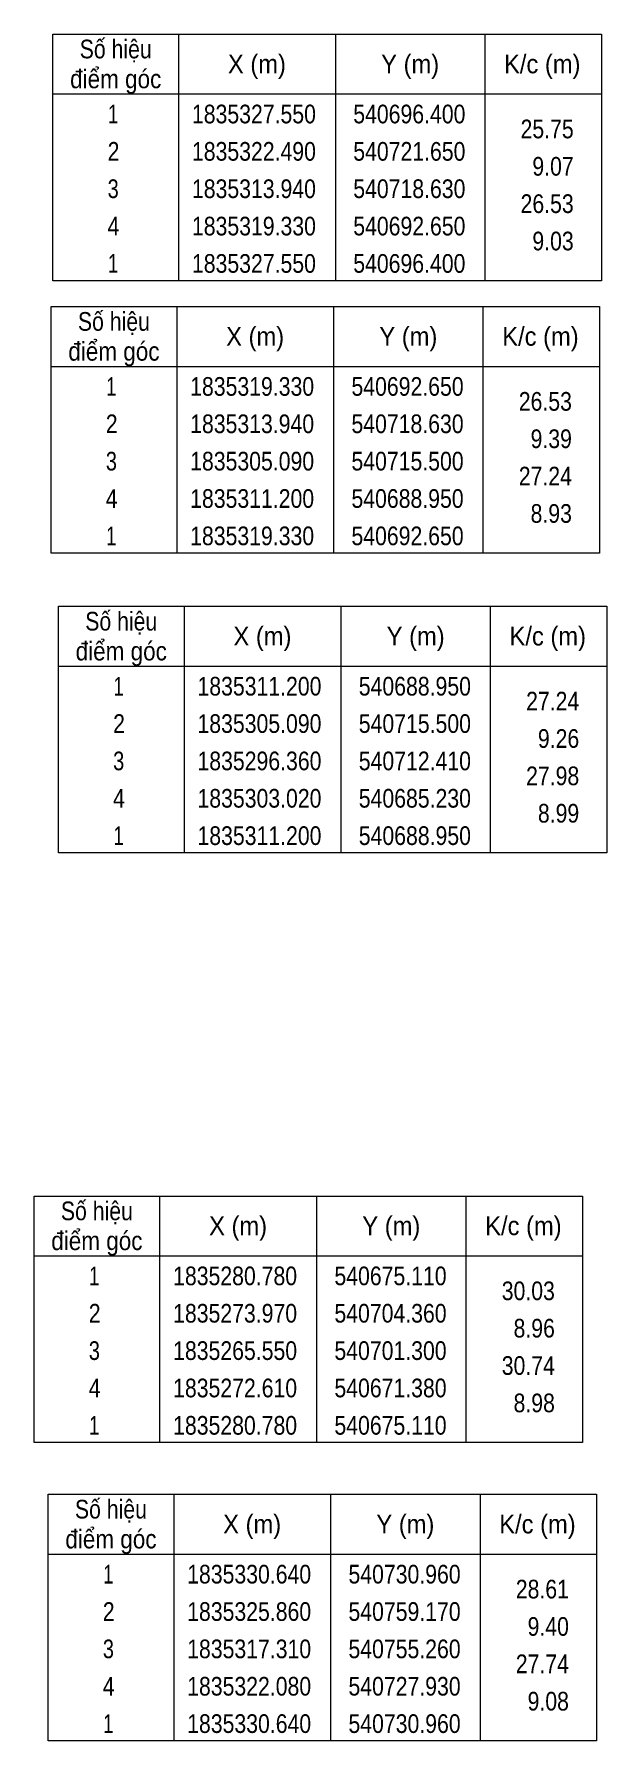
# Model space of a CAD drawing. Header units: metres. Extents: x 540397 to 540845, y 1835203 to 1835512.
# Drawn here: x 540806.2 to 540844.6, y 1835202.8 to 1835317 of the extents above; entities that cross this region are included whole.
import ezdxf
from ezdxf.enums import TextEntityAlignment as Align

# ---------------------------------------------------------------- set-up
doc = ezdxf.new("R2010")
doc.units = ezdxf.units.M
doc.header["$LTSCALE"] = 0.5
doc.layers.add('63', color=7, linetype='Continuous', lineweight=13)

msp = doc.modelspace()

# ---------------------------------------------------------------- texts
at = {"layer": '63'}
for s, width, p in [('Số hiệu', 0.85, (540811.7, 1835315.37)), ('điểm góc', 0.9, (540811.7, 1835313.37)), ('X (m)', 0.95, (540821.15, 1835314.37)), ('Y (m)', 0.95, (540831.405, 1835314.37)), ('K/c (m)', 0.95, (540840.245, 1835314.37)), (' 1', 0.75, (540811.35, 1835311.02)), ('1835327.550', 0.85, (540820.95, 1835311.02)), ('540696.400', 0.85, (540831.35, 1835311.02)), (' 2', 0.85, (540811.355, 1835308.52)), ('1835322.490', 0.85, (540820.95, 1835308.52)), ('540721.650', 0.85, (540831.35, 1835308.52)), (' 3', 0.8, (540811.345, 1835306.02)), ('1835313.940', 0.85, (540820.95, 1835306.02)), ('540718.630', 0.85, (540831.35, 1835306.02)), (' 4', 0.85, (540811.35, 1835303.52)), ('1835319.330', 0.85, (540820.95, 1835303.52)), ('540692.650', 0.85, (540831.35, 1835303.52)), (' 1', 0.75, (540811.35, 1835301.02)), ('1835327.550', 0.85, (540820.95, 1835301.02)), ('540696.400', 0.85, (540831.35, 1835301.02)), ('Số hiệu', 0.85, (540811.58, 1835297.14)), ('điểm góc', 0.9, (540811.58, 1835295.14)), ('X (m)', 0.95, (540821.03, 1835296.14)), ('Y (m)', 0.95, (540831.285, 1835296.14)), ('K/c (m)', 0.95, (540840.125, 1835296.14)), (' 1', 0.75, (540811.23, 1835292.79)), ('1835319.330', 0.85, (540820.83, 1835292.79)), ('540692.650', 0.85, (540831.23, 1835292.79)), (' 2', 0.85, (540811.235, 1835290.29)), ('1835313.940', 0.85, (540820.83, 1835290.29)), ('540718.630', 0.85, (540831.23, 1835290.29)), (' 3', 0.8, (540811.225, 1835287.79)), ('1835305.090', 0.85, (540820.83, 1835287.79)), ('540715.500', 0.85, (540831.23, 1835287.79)), (' 4', 0.85, (540811.23, 1835285.29)), ('1835311.200', 0.85, (540820.83, 1835285.29)), ('540688.950', 0.85, (540831.23, 1835285.29)), (' 1', 0.75, (540811.23, 1835282.79)), ('1835319.330', 0.85, (540820.83, 1835282.79)), ('540692.650', 0.85, (540831.23, 1835282.79)), ('Số hiệu', 0.85, (540812.07, 1835277.08)), ('X (m)', 0.95, (540821.52, 1835276.08)), ('Y (m)', 0.95, (540831.775, 1835276.08)), ('K/c (m)', 0.95, (540840.615, 1835276.08)), ('điểm góc', 0.9, (540812.07, 1835275.08)), (' 1', 0.75, (540811.72, 1835272.73)), ('1835311.200', 0.85, (540821.32, 1835272.73)), ('540688.950', 0.85, (540831.72, 1835272.73)), (' 2', 0.85, (540811.725, 1835270.23)), ('1835305.090', 0.85, (540821.32, 1835270.23)), ('540715.500', 0.85, (540831.72, 1835270.23)), (' 3', 0.8, (540811.715, 1835267.73)), ('1835296.360', 0.85, (540821.32, 1835267.73)), ('540712.410', 0.85, (540831.72, 1835267.73)), (' 4', 0.85, (540811.72, 1835265.23)), ('1835303.020', 0.85, (540821.32, 1835265.23)), ('540685.230', 0.85, (540831.72, 1835265.23)), (' 1', 0.75, (540811.72, 1835262.73)), ('1835311.200', 0.85, (540821.32, 1835262.73)), ('540688.950', 0.85, (540831.72, 1835262.73)), ('Số hiệu', 0.85, (540810.44, 1835237.62)), ('điểm góc', 0.9, (540810.44, 1835235.62)), ('X (m)', 0.95, (540819.89, 1835236.62)), ('Y (m)', 0.95, (540830.145, 1835236.62)), ('K/c (m)', 0.95, (540838.985, 1835236.62)), (' 1', 0.75, (540810.09, 1835233.27)), ('1835280.780', 0.85, (540819.69, 1835233.27)), ('540675.110', 0.85, (540830.09, 1835233.27)), (' 2', 0.85, (540810.095, 1835230.77)), ('1835273.970', 0.85, (540819.69, 1835230.77)), ('540704.360', 0.85, (540830.09, 1835230.77)), (' 3', 0.8, (540810.085, 1835228.27)), ('1835265.550', 0.85, (540819.69, 1835228.27)), ('540701.300', 0.85, (540830.09, 1835228.27)), (' 4', 0.85, (540810.09, 1835225.77)), ('1835272.610', 0.85, (540819.69, 1835225.77)), ('540671.380', 0.85, (540830.09, 1835225.77)), (' 1', 0.75, (540810.09, 1835223.27)), ('1835280.780', 0.85, (540819.69, 1835223.27)), ('540675.110', 0.85, (540830.09, 1835223.27)), ('Số hiệu', 0.85, (540811.38, 1835217.66)), ('X (m)', 0.95, (540820.83, 1835216.66)), ('Y (m)', 0.95, (540831.085, 1835216.66)), ('K/c (m)', 0.95, (540839.925, 1835216.66)), ('điểm góc', 0.9, (540811.38, 1835215.66)), (' 1', 0.75, (540811.03, 1835213.31)), ('1835330.640', 0.85, (540820.63, 1835213.31)), ('540730.960', 0.85, (540831.03, 1835213.31)), (' 2', 0.85, (540811.035, 1835210.81)), ('1835325.860', 0.85, (540820.63, 1835210.81)), ('540759.170', 0.85, (540831.03, 1835210.81)), (' 3', 0.8, (540811.025, 1835208.31)), ('1835317.310', 0.85, (540820.63, 1835208.31)), ('540755.260', 0.85, (540831.03, 1835208.31)), (' 4', 0.85, (540811.03, 1835205.81)), ('1835322.080', 0.85, (540820.63, 1835205.81)), ('540727.930', 0.85, (540831.03, 1835205.81)), (' 1', 0.75, (540811.03, 1835203.31)), ('1835330.640', 0.85, (540820.63, 1835203.31)), ('540730.960', 0.85, (540831.03, 1835203.31))]:
    msp.add_text(s, height=1.25, dxfattribs=dict(at, width=width)).set_placement(p, align=Align.CENTER)
at = {"layer": '63', "width": 0.85}
for s, p in [('25.75', (540842.35, 1835310.02)), ('9.07', (540842.35, 1835307.52)), ('26.53', (540842.35, 1835305.02)), ('9.03', (540842.35, 1835302.52)), ('26.53', (540842.23, 1835291.79)), ('9.39', (540842.23, 1835289.29)), ('27.24', (540842.23, 1835286.79)), ('8.93', (540842.23, 1835284.29)), ('27.24', (540842.72, 1835271.73)), ('9.26', (540842.72, 1835269.23)), ('27.98', (540842.72, 1835266.73)), ('8.99', (540842.72, 1835264.23)), ('30.03', (540841.09, 1835232.27)), ('8.96', (540841.09, 1835229.77)), ('30.74', (540841.09, 1835227.27)), ('8.98', (540841.09, 1835224.77)), ('28.61', (540842.03, 1835212.31)), ('9.40', (540842.03, 1835209.81)), ('27.74', (540842.03, 1835207.31)), ('9.08', (540842.03, 1835204.81))]:
    msp.add_text(s, height=1.25, dxfattribs=at).set_placement(p, align=Align.RIGHT)

# ---------------------------------------------------------------- linework, layer by layer
at = {"layer": '63'}
for p, q in [((540815.9, 1835316.99), (540815.9, 1835300.49)), ((540826.4, 1835316.99), (540826.4, 1835300.49)), ((540836.4, 1835316.99), (540836.4, 1835300.49)), ((540807.5, 1835312.99), (540844.2, 1835312.99)), ((540815.78, 1835298.76), (540815.78, 1835282.26)), ((540826.28, 1835298.76), (540826.28, 1835282.26)), ((540836.28, 1835298.76), (540836.28, 1835282.26)), ((540807.38, 1835294.76), (540844.08, 1835294.76)), ((540816.27, 1835278.7), (540816.27, 1835262.2)), ((540826.77, 1835278.7), (540826.77, 1835262.2)), ((540836.77, 1835278.7), (540836.77, 1835262.2)), ((540807.87, 1835274.7), (540844.57, 1835274.7)), ((540814.64, 1835239.24), (540814.64, 1835222.74)), ((540825.14, 1835239.24), (540825.14, 1835222.74)), ((540835.14, 1835239.24), (540835.14, 1835222.74)), ((540806.24, 1835235.24), (540842.94, 1835235.24)), ((540815.58, 1835219.28), (540815.58, 1835202.78)), ((540826.08, 1835219.28), (540826.08, 1835202.78)), ((540836.08, 1835219.28), (540836.08, 1835202.78)), ((540807.18, 1835215.28), (540843.88, 1835215.28))]:
    msp.add_line(p, q, dxfattribs=at)
for points in [[(540807.5, 1835316.99), (540844.2, 1835316.99), (540844.2, 1835300.49), (540807.5, 1835300.49)], [(540807.38, 1835298.76), (540844.08, 1835298.76), (540844.08, 1835282.26), (540807.38, 1835282.26)], [(540807.87, 1835278.7), (540844.57, 1835278.7), (540844.57, 1835262.2), (540807.87, 1835262.2)], [(540806.24, 1835239.24), (540842.94, 1835239.24), (540842.94, 1835222.74), (540806.24, 1835222.74)], [(540807.18, 1835219.28), (540843.88, 1835219.28), (540843.88, 1835202.78), (540807.18, 1835202.78)]]:
    msp.add_lwpolyline(points, close=True, dxfattribs=at)

msp.set_redraw_order([(e.dxf.handle, doc.entitydb.next_handle()) for e in msp.query("TEXT MTEXT ATTDEF DIMENSION ARC_DIMENSION")])  # texts and dimensions are drawn at this point

doc.saveas('drawing.dxf')
